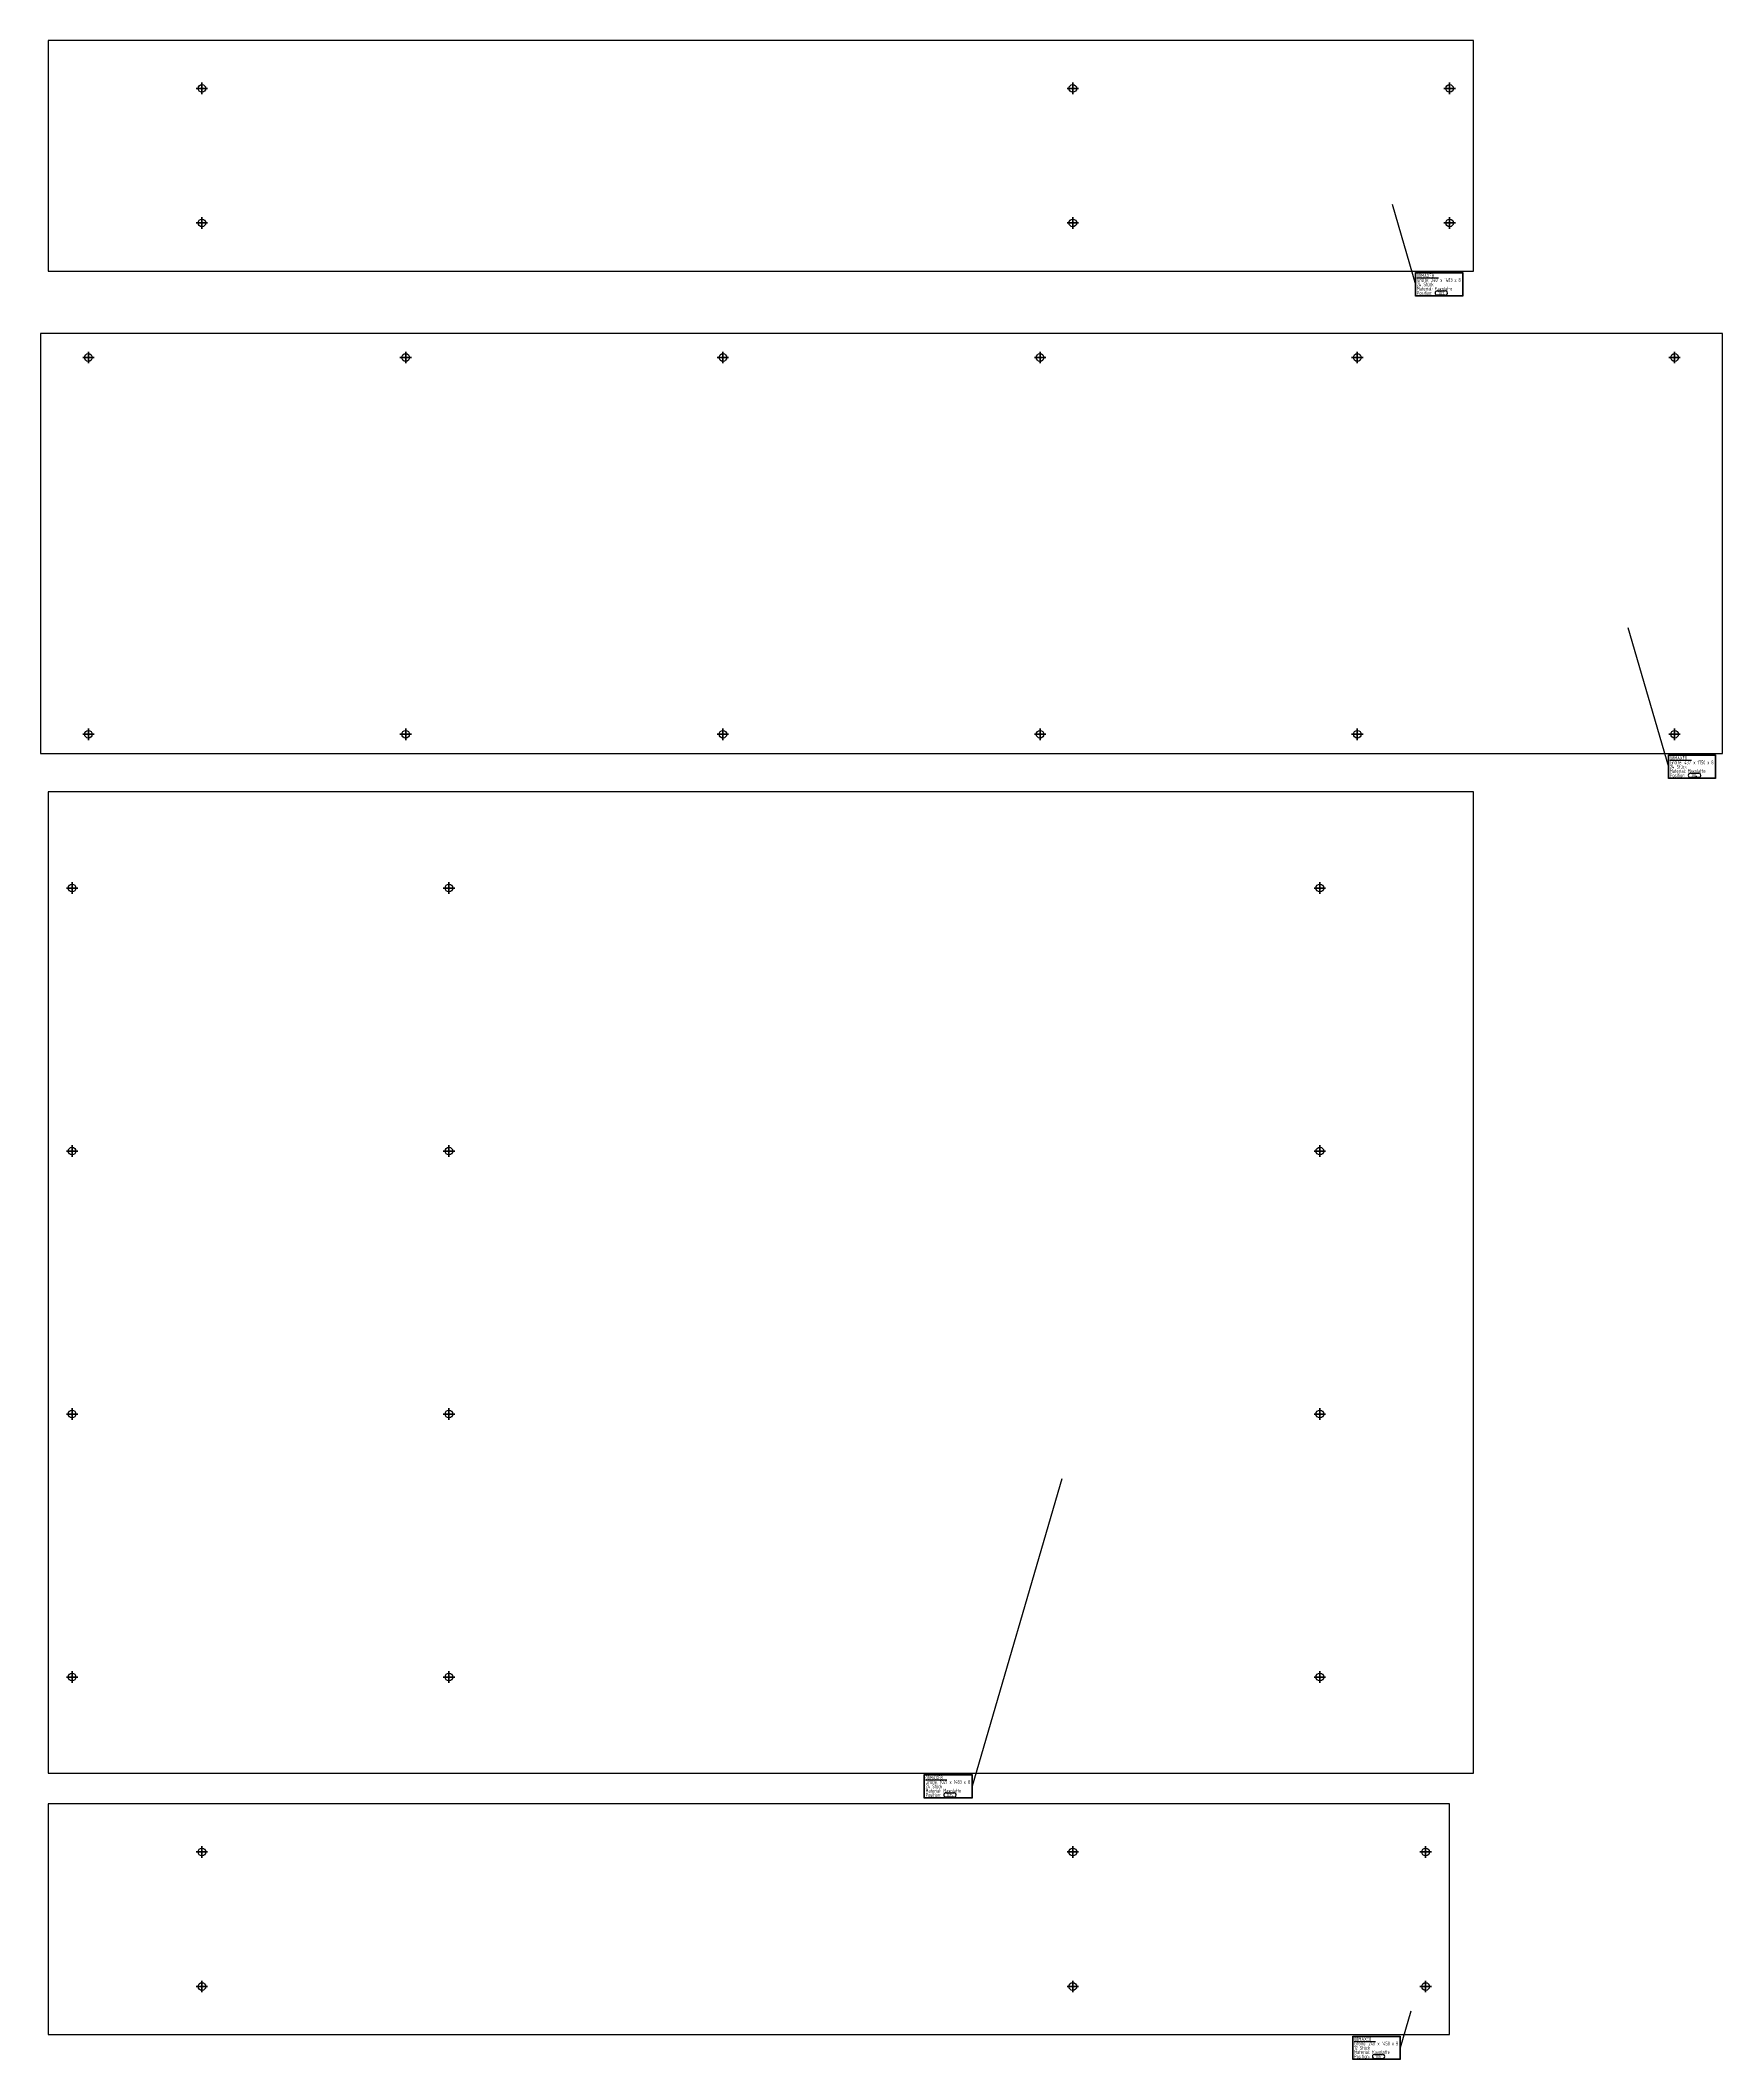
# Model space of a CAD drawing. Header units: millimetres. Extents: x -1 to 1749, y -8600 to -1376.
# Drawn here: x -1 to 1749, y -3477 to -1376 of the extents above; entities that cross this region are included whole.
import ezdxf
from ezdxf.enums import TextEntityAlignment as Align

# ---------------------------------------------------------------- set-up
doc = ezdxf.new("R2010")
doc.units = ezdxf.units.MM
doc.linetypes.add('STRICHPUNKT2', pattern=[18.5, 10, -4, 0.5, -4])
doc.layers.get('0').update_dxf_attribs({"linetype": 'CONTINUOUS'})
doc.layers.add('DIM49', color=4, linetype='CONTINUOUS')
doc.layers.add('TXT_ALL', color=7, linetype='CONTINUOUS')
doc.layers.add('LE_ALL', color=7, linetype='CONTINUOUS', lineweight=50)
doc.styles.add('ISOCPEUR', font='ISOCPEUR.ttf')

# ---------------------------------------------------------------- blocks, each defined once
blk = doc.blocks.new('SHAPE_00106', base_point=(1650.5, -1986.9))
at = {"layer": 'DIM49', "color": 1}
for p, q in [((1650.5, -1986.9), (1692.7, -2131.8)), ((1694.2, -2125), (1716.6, -2125)), ((1715.5, -2138.5), (1724.1, -2138.5)), ((1724.1, -2143), (1715.5, -2143))]:
    blk.add_line(p, q, dxfattribs=at)
for points in [[(1692.7, -2119.5), (1741.7, -2119.5), (1741.7, -2144), (1692.7, -2144)], [(1693.1, -2119.9), (1741.3, -2119.9), (1741.3, -2143.6), (1693.1, -2143.6)]]:
    blk.add_lwpolyline(points, close=True, dxfattribs=at)
for centre, start_param, end_param in [((1715.5, -2140.8), 3.141593, 0), ((1724.1, -2140.8), 0, 3.141593)]:
    blk.add_ellipse(centre, major_axis=(0, -2.25), ratio=1, start_param=start_param, end_param=end_param, dxfattribs=at)
at = {"layer": 'TXT_ALL', "color": 1, "style": 'ISOCPEUR', "width": 0.65}
for s, p in [('08MAXE8', (1694.2, -2122.8)), ('24', (1694.2, -2131.8)), ('Größe:', (1694.2, -2127.3)), ('Material: Maxplatte', (1694.2, -2136.3)), ('Position:', (1694.2, -2140.8)), (' Stück', (1699.2, -2131.8)), ('437', (1709.2, -2127.3)), ('104', (1716.5, -2140.8)), (' x', (1716.6, -2127.3)), ('1750 x 8', (1722.9, -2127.3))]:
    blk.add_text(s, height=4, dxfattribs=at).set_placement(p, align=Align.MIDDLE_LEFT)
blk = doc.blocks.new('08MAXE8_00016', base_point=(1695, -1706))
blk.add_lwpolyline([(1749, -2118), (1749, -1681), (-1, -1681), (-1, -2118)], close=True)
for centre in [(49, -1706), (379, -1706), (709, -1706), (1039, -1706), (1369, -1706), (1699, -1706), (49, -2098), (379, -2098), (709, -2098), (1039, -2098), (1369, -2098), (1699, -2098)]:
    blk.add_circle(centre, 4)
blk.add_blockref('SHAPE_00106', (1650.5, -1986.9))
blk = doc.blocks.new('_00018', base_point=(49, -2098))
at = {"layer": 'LE_ALL', "color": 1, "linetype": 'STRICHPUNKT2'}
for p, q in [((49, -1706), (49, -1700)), ((49, -1706), (49, -1700)), ((379, -1706), (379, -1700)), ((379, -1706), (379, -1700)), ((709, -1706), (709, -1700)), ((709, -1706), (709, -1700)), ((1039, -1706), (1039, -1700)), ((1039, -1706), (1039, -1700)), ((1369, -1706), (1369, -1700)), ((1369, -1706), (1369, -1700)), ((1699, -1706), (1699, -1700)), ((1699, -1706), (1699, -1700)), ((49, -1706), (43, -1706)), ((49, -1706), (43, -1706)), ((49, -1706), (55, -1706)), ((49, -1706), (49, -1712)), ((49, -1706), (55, -1706)), ((49, -1706), (49, -1712)), ((379, -1706), (373, -1706)), ((379, -1706), (373, -1706)), ((379, -1706), (385, -1706)), ((379, -1706), (379, -1712)), ((379, -1706), (385, -1706)), ((379, -1706), (379, -1712)), ((709, -1706), (703, -1706)), ((709, -1706), (703, -1706)), ((709, -1706), (715, -1706)), ((709, -1706), (709, -1712)), ((709, -1706), (715, -1706)), ((709, -1706), (709, -1712)), ((1039, -1706), (1033, -1706)), ((1039, -1706), (1033, -1706)), ((1039, -1706), (1045, -1706)), ((1039, -1706), (1039, -1712)), ((1039, -1706), (1045, -1706)), ((1039, -1706), (1039, -1712)), ((1369, -1706), (1363, -1706)), ((1369, -1706), (1363, -1706)), ((1369, -1706), (1375, -1706)), ((1369, -1706), (1369, -1712)), ((1369, -1706), (1375, -1706)), ((1369, -1706), (1369, -1712)), ((1699, -1706), (1693, -1706)), ((1699, -1706), (1693, -1706)), ((1699, -1706), (1705, -1706)), ((1699, -1706), (1699, -1712)), ((1699, -1706), (1705, -1706)), ((1699, -1706), (1699, -1712)), ((49, -2098), (43, -2098)), ((49, -2098), (43, -2098)), ((49, -2098), (49, -2092)), ((49, -2098), (49, -2092)), ((49, -2098), (55, -2098)), ((49, -2098), (49, -2104)), ((49, -2098), (55, -2098)), ((49, -2098), (49, -2104)), ((379, -2098), (373, -2098)), ((379, -2098), (373, -2098)), ((379, -2098), (379, -2092)), ((379, -2098), (379, -2092)), ((379, -2098), (385, -2098)), ((379, -2098), (379, -2104)), ((379, -2098), (385, -2098)), ((379, -2098), (379, -2104)), ((709, -2098), (703, -2098)), ((709, -2098), (703, -2098)), ((709, -2098), (709, -2092)), ((709, -2098), (709, -2092)), ((709, -2098), (715, -2098)), ((709, -2098), (709, -2104)), ((709, -2098), (715, -2098)), ((709, -2098), (709, -2104)), ((1039, -2098), (1033, -2098)), ((1039, -2098), (1033, -2098)), ((1039, -2098), (1039, -2092)), ((1039, -2098), (1039, -2092)), ((1039, -2098), (1045, -2098)), ((1039, -2098), (1039, -2104)), ((1039, -2098), (1045, -2098)), ((1039, -2098), (1039, -2104)), ((1369, -2098), (1363, -2098)), ((1369, -2098), (1363, -2098)), ((1369, -2098), (1369, -2092)), ((1369, -2098), (1369, -2092)), ((1369, -2098), (1375, -2098)), ((1369, -2098), (1369, -2104)), ((1369, -2098), (1375, -2098)), ((1369, -2098), (1369, -2104)), ((1699, -2098), (1693, -2098)), ((1699, -2098), (1693, -2098)), ((1699, -2098), (1699, -2092)), ((1699, -2098), (1699, -2092)), ((1699, -2098), (1705, -2098)), ((1699, -2098), (1699, -2104)), ((1699, -2098), (1705, -2098)), ((1699, -2098), (1699, -2104))]:
    blk.add_line(p, q, dxfattribs=at)
blk = doc.blocks.new('_00017')
blk.add_blockref('_00018', (49, -2098))
blk = doc.blocks.new('08MAXE8_00015')
for name, p in [('08MAXE8_00016', (1695, -1706)), ('_00017', (0, 0))]:
    blk.add_blockref(name, p)
blk = doc.blocks.new('Maxplatten R2_3_16_ 1.+2.OG_00014')
blk.add_blockref('08MAXE8_00015', (0, 0))
blk = doc.blocks.new('Maxplatten_00013')
blk.add_blockref('Maxplatten R2_3_16_ 1.+2.OG_00014', (0, 0))
blk = doc.blocks.new('Hauptbaugruppe_00012')
blk.add_blockref('Maxplatten_00013', (0, 0))
blk = doc.blocks.new('_A3D0058_00011')
blk.add_blockref('Hauptbaugruppe_00012', (0, 0))
blk = doc.blocks.new('_ANS0058_00010')
blk.add_blockref('_A3D0058_00011', (0, 0))
blk = doc.blocks.new('SHAPE_00109', base_point=(1061.5, -2872.7))
at = {"layer": 'DIM49', "color": 1}
for p, q in [((1061.5, -2872.7), (968.3, -3192.7)), ((919.8, -3186), (942.1, -3186)), ((941, -3199.5), (949.3, -3199.5)), ((949.3, -3204), (941, -3204))]:
    blk.add_line(p, q, dxfattribs=at)
for points in [[(918.3, -3180.5), (968.3, -3180.5), (968.3, -3205), (918.3, -3205)], [(918.7, -3180.9), (967.9, -3180.9), (967.9, -3204.6), (918.7, -3204.6)]]:
    blk.add_lwpolyline(points, close=True, dxfattribs=at)
for centre, start_param, end_param in [((941, -3201.7), 3.141593, 0), ((949.3, -3201.7), 0, 3.141593)]:
    blk.add_ellipse(centre, major_axis=(0, -2.25), ratio=1, start_param=start_param, end_param=end_param, dxfattribs=at)
at = {"layer": 'TXT_ALL', "color": 1, "style": 'ISOCPEUR', "width": 0.65}
for s, p in [('08MAXE8', (919.8, -3183.7)), ('Größe:', (919.8, -3188.2)), ('24', (919.8, -3192.7)), (' Stück', (924.8, -3192.7)), ('1021', (934.8, -3188.2)), (' x', (942.8, -3188.2)), ('1483 x 8', (949.1, -3188.2)), ('Material: Maxplatte', (919.8, -3197.2)), ('Position:', (919.8, -3201.7)), ('105', (942, -3201.7))]:
    blk.add_text(s, height=4, dxfattribs=at).set_placement(p, align=Align.MIDDLE_LEFT)
blk = doc.blocks.new('08MAXE8_00025', base_point=(420, -3079))
blk.add_lwpolyline([(1490, -3179), (1490, -2158), (7, -2158), (7, -3179)], close=True)
for centre in [(32, -2258), (424, -2258), (1330, -2258), (32, -2531.7), (424, -2531.7), (1330, -2531.7), (32, -2805.3), (424, -2805.3), (1330, -2805.3), (32, -3079), (424, -3079), (1330, -3079)]:
    blk.add_circle(centre, 4)
blk.add_blockref('SHAPE_00109', (1061.5, -2872.7))
blk = doc.blocks.new('_00027', base_point=(1330, -2258))
at = {"layer": 'LE_ALL', "color": 1, "linetype": 'STRICHPUNKT2'}
for p, q in [((32, -2258), (26, -2258)), ((32, -2258), (26, -2258)), ((32, -2258), (32, -2252)), ((32, -2258), (32, -2252)), ((32, -2258), (32, -2264)), ((32, -2258), (38, -2258)), ((32, -2258), (32, -2264)), ((32, -2258), (38, -2258)), ((424, -2258), (418, -2258)), ((424, -2258), (418, -2258)), ((424, -2258), (424, -2252)), ((424, -2258), (424, -2252)), ((424, -2258), (424, -2264)), ((424, -2258), (430, -2258)), ((424, -2258), (424, -2264)), ((424, -2258), (430, -2258)), ((1330, -2258), (1324, -2258)), ((1330, -2258), (1324, -2258)), ((1330, -2258), (1330, -2252)), ((1330, -2258), (1330, -2252)), ((1330, -2258), (1330, -2264)), ((1330, -2258), (1336, -2258)), ((1330, -2258), (1330, -2264)), ((1330, -2258), (1336, -2258)), ((32, -2531.7), (26, -2531.7)), ((32, -2531.7), (26, -2531.7)), ((32, -2531.7), (32, -2525.7)), ((32, -2531.7), (32, -2525.7)), ((32, -2531.7), (32, -2537.7)), ((32, -2531.7), (38, -2531.7)), ((32, -2531.7), (32, -2537.7)), ((32, -2531.7), (38, -2531.7)), ((424, -2531.7), (418, -2531.7)), ((424, -2531.7), (418, -2531.7)), ((424, -2531.7), (424, -2525.7)), ((424, -2531.7), (424, -2525.7)), ((424, -2531.7), (424, -2537.7)), ((424, -2531.7), (430, -2531.7)), ((424, -2531.7), (424, -2537.7)), ((424, -2531.7), (430, -2531.7)), ((1330, -2531.7), (1324, -2531.7)), ((1330, -2531.7), (1324, -2531.7)), ((1330, -2531.7), (1330, -2525.7)), ((1330, -2531.7), (1330, -2525.7)), ((1330, -2531.7), (1330, -2537.7)), ((1330, -2531.7), (1336, -2531.7)), ((1330, -2531.7), (1330, -2537.7)), ((1330, -2531.7), (1336, -2531.7)), ((32, -2805.3), (26, -2805.3)), ((32, -2805.3), (26, -2805.3)), ((32, -2805.3), (32, -2799.3)), ((32, -2805.3), (32, -2799.3)), ((32, -2805.3), (32, -2811.3)), ((32, -2805.3), (38, -2805.3)), ((32, -2805.3), (32, -2811.3)), ((32, -2805.3), (38, -2805.3)), ((424, -2805.3), (418, -2805.3)), ((424, -2805.3), (418, -2805.3)), ((424, -2805.3), (424, -2799.3)), ((424, -2805.3), (424, -2799.3)), ((424, -2805.3), (424, -2811.3)), ((424, -2805.3), (430, -2805.3)), ((424, -2805.3), (424, -2811.3)), ((424, -2805.3), (430, -2805.3)), ((1330, -2805.3), (1324, -2805.3)), ((1330, -2805.3), (1324, -2805.3)), ((1330, -2805.3), (1330, -2799.3)), ((1330, -2805.3), (1330, -2799.3)), ((1330, -2805.3), (1330, -2811.3)), ((1330, -2805.3), (1336, -2805.3)), ((1330, -2805.3), (1330, -2811.3)), ((1330, -2805.3), (1336, -2805.3)), ((32, -3079), (26, -3079)), ((32, -3079), (26, -3079)), ((32, -3079), (32, -3073)), ((32, -3079), (32, -3073)), ((32, -3079), (32, -3085)), ((32, -3079), (38, -3079)), ((32, -3079), (32, -3085)), ((32, -3079), (38, -3079)), ((424, -3079), (418, -3079)), ((424, -3079), (418, -3079)), ((424, -3079), (424, -3073)), ((424, -3079), (424, -3073)), ((424, -3079), (424, -3085)), ((424, -3079), (430, -3079)), ((424, -3079), (424, -3085)), ((424, -3079), (430, -3079)), ((1330, -3079), (1324, -3079)), ((1330, -3079), (1324, -3079)), ((1330, -3079), (1330, -3073)), ((1330, -3079), (1330, -3073)), ((1330, -3079), (1330, -3085)), ((1330, -3079), (1336, -3079)), ((1330, -3079), (1330, -3085)), ((1330, -3079), (1336, -3079))]:
    blk.add_line(p, q, dxfattribs=at)
blk = doc.blocks.new('_00026')
blk.add_blockref('_00027', (1330, -2258))
blk = doc.blocks.new('08MAXE8_00024')
for name, p in [('08MAXE8_00025', (420, -3079)), ('_00026', (0, 0))]:
    blk.add_blockref(name, p)
blk = doc.blocks.new('Maxplatten R2_3_16_ 1.+2.OG_00023')
blk.add_blockref('08MAXE8_00024', (0, 0))
blk = doc.blocks.new('Maxplatten_00022')
blk.add_blockref('Maxplatten R2_3_16_ 1.+2.OG_00023', (0, 0))
blk = doc.blocks.new('Hauptbaugruppe_00021')
blk.add_blockref('Maxplatten_00022', (0, 0))
blk = doc.blocks.new('_A3D0059_00020')
blk.add_blockref('Hauptbaugruppe_00021', (0, 0))
blk = doc.blocks.new('_ANS0059_00019')
blk.add_blockref('_A3D0059_00020', (0, 0))
blk = doc.blocks.new('SHAPE_00112', base_point=(1424.7, -3426.5))
at = {"layer": 'DIM49', "color": 1}
for p, q in [((1424.7, -3426.5), (1413.5, -3464.8)), ((1365.7, -3458.1), (1388, -3458.1)), ((1386.9, -3471.6), (1395.3, -3471.6)), ((1395.3, -3476.1), (1386.9, -3476.1))]:
    blk.add_line(p, q, dxfattribs=at)
for points in [[(1364.2, -3452.6), (1413.5, -3452.6), (1413.5, -3477.1), (1364.2, -3477.1)], [(1364.6, -3453), (1413.1, -3453), (1413.1, -3476.7), (1364.6, -3476.7)]]:
    blk.add_lwpolyline(points, close=True, dxfattribs=at)
for centre, start_param, end_param in [((1386.9, -3473.8), 3.141593, 0), ((1395.3, -3473.8), 0, 3.141593)]:
    blk.add_ellipse(centre, major_axis=(0, -2.25), ratio=1, start_param=start_param, end_param=end_param, dxfattribs=at)
at = {"layer": 'TXT_ALL', "color": 1, "style": 'ISOCPEUR', "width": 0.65}
for s, p in [('12', (1365.7, -3464.8)), ('08MAXE8', (1365.7, -3455.8)), ('Größe:', (1365.7, -3460.3)), (' Stück', (1369.7, -3464.8)), ('240', (1380.7, -3460.3)), (' x', (1388, -3460.3)), ('1458 x 8', (1394.4, -3460.3)), ('Material: Maxplatte', (1365.7, -3469.3)), ('Position:', (1365.7, -3473.8)), ('106', (1387.9, -3473.8))]:
    blk.add_text(s, height=4, dxfattribs=at).set_placement(p, align=Align.MIDDLE_LEFT)
blk = doc.blocks.new('08MAXE8_00034', base_point=(1069, -3401))
blk.add_lwpolyline([(1465, -3451), (1465, -3211), (7, -3211), (7, -3451)], close=True)
for centre in [(167, -3261), (1073, -3261), (1440, -3261), (167, -3401), (1073, -3401), (1440, -3401)]:
    blk.add_circle(centre, 4)
blk.add_blockref('SHAPE_00112', (1424.7, -3426.5))
blk = doc.blocks.new('_00036', base_point=(167, -3261))
at = {"layer": 'LE_ALL', "color": 1, "linetype": 'STRICHPUNKT2'}
for p, q in [((167, -3261), (167, -3255)), ((167, -3261), (167, -3255)), ((1073, -3261), (1073, -3255)), ((1073, -3261), (1073, -3255)), ((1440, -3261), (1440, -3255)), ((1440, -3261), (1440, -3255)), ((167, -3261), (161, -3261)), ((167, -3261), (161, -3261)), ((167, -3261), (167, -3267)), ((167, -3261), (173, -3261)), ((167, -3261), (167, -3267)), ((167, -3261), (173, -3261)), ((1073, -3261), (1067, -3261)), ((1073, -3261), (1067, -3261)), ((1073, -3261), (1073, -3267)), ((1073, -3261), (1079, -3261)), ((1073, -3261), (1073, -3267)), ((1073, -3261), (1079, -3261)), ((1440, -3261), (1434, -3261)), ((1440, -3261), (1434, -3261)), ((1440, -3261), (1440, -3267)), ((1440, -3261), (1446, -3261)), ((1440, -3261), (1440, -3267)), ((1440, -3261), (1446, -3261)), ((167, -3401), (161, -3401)), ((167, -3401), (161, -3401)), ((167, -3401), (167, -3395)), ((167, -3401), (167, -3395)), ((167, -3401), (167, -3407)), ((167, -3401), (173, -3401)), ((167, -3401), (167, -3407)), ((167, -3401), (173, -3401)), ((1073, -3401), (1067, -3401)), ((1073, -3401), (1067, -3401)), ((1073, -3401), (1073, -3395)), ((1073, -3401), (1073, -3395)), ((1073, -3401), (1073, -3407)), ((1073, -3401), (1079, -3401)), ((1073, -3401), (1073, -3407)), ((1073, -3401), (1079, -3401)), ((1440, -3401), (1434, -3401)), ((1440, -3401), (1434, -3401)), ((1440, -3401), (1440, -3395)), ((1440, -3401), (1440, -3395)), ((1440, -3401), (1440, -3407)), ((1440, -3401), (1446, -3401)), ((1440, -3401), (1440, -3407)), ((1440, -3401), (1446, -3401))]:
    blk.add_line(p, q, dxfattribs=at)
blk = doc.blocks.new('_00035')
blk.add_blockref('_00036', (167, -3261))
blk = doc.blocks.new('08MAXE8_00033')
for name, p in [('08MAXE8_00034', (1069, -3401)), ('_00035', (0, 0))]:
    blk.add_blockref(name, p)
blk = doc.blocks.new('Maxplatten R2_3_16_ 3.OG_00032')
blk.add_blockref('08MAXE8_00033', (0, 0))
blk = doc.blocks.new('Maxplatten_00031')
blk.add_blockref('Maxplatten R2_3_16_ 3.OG_00032', (0, 0))
blk = doc.blocks.new('Hauptbaugruppe_00030')
blk.add_blockref('Maxplatten_00031', (0, 0))
blk = doc.blocks.new('_A3D0060_00029')
blk.add_blockref('Hauptbaugruppe_00030', (0, 0))
blk = doc.blocks.new('_ANS0060_00028')
blk.add_blockref('_A3D0060_00029', (0, 0))
blk = doc.blocks.new('SHAPE_00103', base_point=(1405.1, -1546.4))
at = {"layer": 'DIM49', "color": 1}
for p, q in [((1405.1, -1546.4), (1429.4, -1629.9)), ((1430.9, -1623.1), (1453.3, -1623.1)), ((1452.2, -1636.6), (1460.5, -1636.6)), ((1460.5, -1641.1), (1452.2, -1641.1))]:
    blk.add_line(p, q, dxfattribs=at)
for points in [[(1429.4, -1617.6), (1478.8, -1617.6), (1478.8, -1642.1), (1429.4, -1642.1)], [(1429.8, -1618), (1478.4, -1618), (1478.4, -1641.7), (1429.8, -1641.7)]]:
    blk.add_lwpolyline(points, close=True, dxfattribs=at)
for centre, start_param, end_param in [((1452.2, -1638.9), 3.141593, 0), ((1460.5, -1638.9), 0, 3.141593)]:
    blk.add_ellipse(centre, major_axis=(0, -2.25), ratio=1, start_param=start_param, end_param=end_param, dxfattribs=at)
at = {"layer": 'TXT_ALL', "color": 1, "style": 'ISOCPEUR', "width": 0.65}
for s, p in [('08MAXE8', (1430.9, -1620.9)), ('24', (1430.9, -1629.9)), ('Größe:', (1430.9, -1625.4)), ('Material: Maxplatte', (1430.9, -1634.4)), ('Position:', (1430.9, -1638.9)), (' Stück', (1435.9, -1629.9)), ('240', (1445.9, -1625.4)), ('103', (1453.2, -1638.9)), (' x', (1453.3, -1625.4)), ('1483 x 8', (1459.6, -1625.4))]:
    blk.add_text(s, height=4, dxfattribs=at).set_placement(p, align=Align.MIDDLE_LEFT)
blk = doc.blocks.new('08MAXE8_00007', base_point=(1069, -1566))
blk.add_lwpolyline([(1490, -1616), (1490, -1376), (7, -1376), (7, -1616)], close=True)
for centre in [(167, -1426), (1073, -1426), (1465, -1426), (167, -1566), (1073, -1566), (1465, -1566)]:
    blk.add_circle(centre, 4)
blk.add_blockref('SHAPE_00103', (1405.1, -1546.4))
blk = doc.blocks.new('_00009', base_point=(167, -1426))
at = {"layer": 'LE_ALL', "color": 1, "linetype": 'STRICHPUNKT2'}
for p, q in [((167, -1426), (161, -1426)), ((167, -1426), (161, -1426)), ((167, -1426), (167, -1420)), ((167, -1426), (167, -1420)), ((167, -1426), (167, -1432)), ((167, -1426), (173, -1426)), ((167, -1426), (167, -1432)), ((167, -1426), (173, -1426)), ((1073, -1426), (1067, -1426)), ((1073, -1426), (1067, -1426)), ((1073, -1426), (1073, -1420)), ((1073, -1426), (1073, -1420)), ((1073, -1426), (1073, -1432)), ((1073, -1426), (1079, -1426)), ((1073, -1426), (1073, -1432)), ((1073, -1426), (1079, -1426)), ((1465, -1426), (1459, -1426)), ((1465, -1426), (1459, -1426)), ((1465, -1426), (1465, -1420)), ((1465, -1426), (1465, -1420)), ((1465, -1426), (1465, -1432)), ((1465, -1426), (1471, -1426)), ((1465, -1426), (1465, -1432)), ((1465, -1426), (1471, -1426)), ((167, -1566), (161, -1566)), ((167, -1566), (161, -1566)), ((167, -1566), (167, -1560)), ((167, -1566), (167, -1560)), ((167, -1566), (167, -1572)), ((167, -1566), (173, -1566)), ((167, -1566), (167, -1572)), ((167, -1566), (173, -1566)), ((1073, -1566), (1067, -1566)), ((1073, -1566), (1067, -1566)), ((1073, -1566), (1073, -1560)), ((1073, -1566), (1073, -1560)), ((1073, -1566), (1073, -1572)), ((1073, -1566), (1079, -1566)), ((1073, -1566), (1073, -1572)), ((1073, -1566), (1079, -1566)), ((1465, -1566), (1459, -1566)), ((1465, -1566), (1459, -1566)), ((1465, -1566), (1465, -1560)), ((1465, -1566), (1465, -1560)), ((1465, -1566), (1465, -1572)), ((1465, -1566), (1471, -1566)), ((1465, -1566), (1465, -1572)), ((1465, -1566), (1471, -1566))]:
    blk.add_line(p, q, dxfattribs=at)
blk = doc.blocks.new('_00008')
blk.add_blockref('_00009', (167, -1426))
blk = doc.blocks.new('08MAXE8_00006')
for name, p in [('08MAXE8_00007', (1069, -1566)), ('_00008', (0, 0))]:
    blk.add_blockref(name, p)
blk = doc.blocks.new('Maxplatten R2_3_16_ 1.+2.OG_00005')
blk.add_blockref('08MAXE8_00006', (0, 0))
blk = doc.blocks.new('Maxplatten_00004')
blk.add_blockref('Maxplatten R2_3_16_ 1.+2.OG_00005', (0, 0))
blk = doc.blocks.new('Hauptbaugruppe_00003')
blk.add_blockref('Maxplatten_00004', (0, 0))
blk = doc.blocks.new('_A3D0057_00002')
blk.add_blockref('Hauptbaugruppe_00003', (0, 0))
blk = doc.blocks.new('_ANS0057_00001')
blk.add_blockref('_A3D0057_00002', (0, 0))

msp = doc.modelspace()

# ---------------------------------------------------------------- block references
for name in ['_ANS0057_00001', '_ANS0058_00010', '_ANS0059_00019', '_ANS0060_00028']:
    msp.add_blockref(name, (0, 0))

doc.saveas('drawing.dxf')
